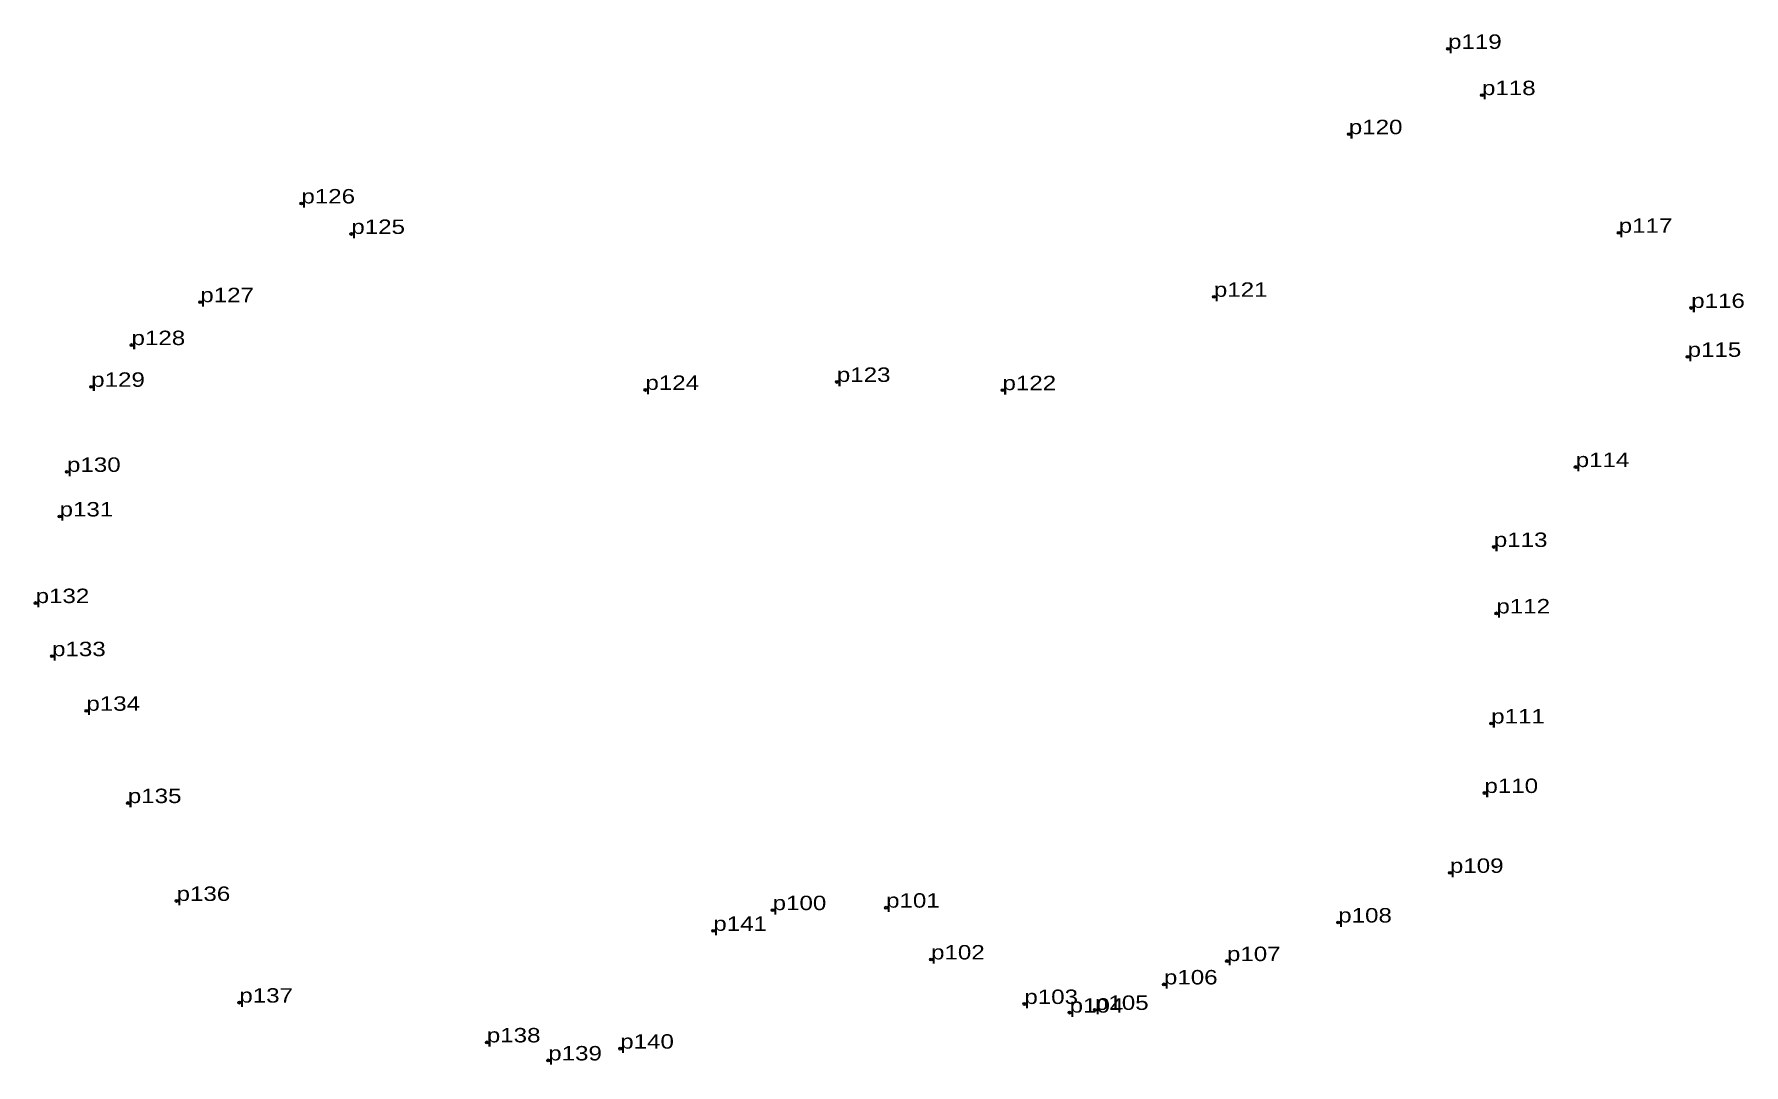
# Model space of a CAD drawing. Header units: metres. Extents: x 1 to 555159, y 1817839 to 1851843.
# Drawn here: x 552416.4 to 552629.7, y 1817838.5 to 1817967 of the extents above; entities that cross this region are included whole.
import ezdxf

# ---------------------------------------------------------------- set-up
doc = ezdxf.new("R2010")
doc.units = ezdxf.units.M
doc.header["$LTSCALE"] = 0.72
doc.header["$PDMODE"] = 32
doc.header["$PDSIZE"] = 0.36
doc.layers.add('12', color=7, linetype='Continuous')
doc.layers.add('7', color=7, linetype='Continuous')

msp = doc.modelspace()

# ---------------------------------------------------------------- texts
at = {"layer": '12', "width": 1.25}
for s, p in [('p119', (552592.78, 1817965.22)), ('p119', (552592.78, 1817965.22)), ('p118', (552597.01, 1817959.45)), ('p118', (552597.01, 1817959.45)), ('p120', (552580.4, 1817954.58)), ('p120', (552580.4, 1817954.58)), ('p126', (552449.75, 1817945.94)), ('p126', (552449.75, 1817945.94)), ('p125', (552455.98, 1817942.14)), ('p125', (552455.98, 1817942.14)), ('p117', (552614.07, 1817942.28)), ('p117', (552614.07, 1817942.28)), ('p121', (552563.57, 1817934.3)), ('p121', (552563.57, 1817934.3)), ('p127', (552437.14, 1817933.63)), ('p127', (552437.14, 1817933.63)), ('p116', (552623.11, 1817932.91)), ('p116', (552623.11, 1817932.91)), ('p128', (552428.56, 1817928.28)), ('p128', (552428.56, 1817928.28)), ('p115', (552622.66, 1817926.81)), ('p115', (552622.66, 1817926.81)), ('p123', (552516.54, 1817923.69)), ('p123', (552516.54, 1817923.69)), ('p129', (552423.53, 1817923.08)), ('p129', (552423.53, 1817923.08)), ('p124', (552492.66, 1817922.69)), ('p124', (552492.66, 1817922.69)), ('p122', (552537.2, 1817922.66)), ('p122', (552537.2, 1817922.66)), ('p114', (552608.7, 1817913.07)), ('p114', (552608.7, 1817913.07)), ('p130', (552420.51, 1817912.47)), ('p130', (552420.51, 1817912.47)), ('p131', (552419.59, 1817906.91)), ('p131', (552419.59, 1817906.91)), ('p113', (552598.49, 1817903.11)), ('p113', (552598.49, 1817903.11)), ('p132', (552416.6, 1817896.11)), ('p132', (552416.6, 1817896.11)), ('p112', (552598.81, 1817894.82)), ('p112', (552598.81, 1817894.82)), ('p133', (552418.65, 1817889.49)), ('p133', (552418.65, 1817889.49)), ('p134', (552422.93, 1817882.68)), ('p134', (552422.93, 1817882.68)), ('p111', (552598.16, 1817881.1)), ('p111', (552598.16, 1817881.1)), ('p110', (552597.32, 1817872.43)), ('p110', (552597.32, 1817872.43)), ('p135', (552428.1, 1817871.17)), ('p135', (552428.1, 1817871.17)), ('p109', (552593.01, 1817862.47)), ('p109', (552593.01, 1817862.47)), ('p136', (552434.18, 1817858.97)), ('p136', (552434.18, 1817858.97)), ('p100', (552508.53, 1817857.82)), ('p100', (552508.53, 1817857.82)), ('p101', (552522.68, 1817858.13)), ('p101', (552522.68, 1817858.13)), ('p108', (552579.08, 1817856.28)), ('p108', (552579.08, 1817856.28)), ('p141', (552501.13, 1817855.24)), ('p141', (552501.13, 1817855.24)), ('p102', (552528.29, 1817851.67)), ('p102', (552528.29, 1817851.67)), ('p107', (552565.2, 1817851.47)), ('p107', (552565.2, 1817851.47)), ('p106', (552557.34, 1817848.56)), ('p106', (552557.34, 1817848.56)), ('p137', (552442.01, 1817846.29)), ('p137', (552442.01, 1817846.29)), ('p103', (552539.93, 1817846.12)), ('p103', (552539.93, 1817846.12)), ('p104', (552545.58, 1817845.04)), ('p104', (552545.58, 1817845.04)), ('p105', (552548.74, 1817845.38)), ('p105', (552548.74, 1817845.38)), ('p138', (552472.88, 1817841.33)), ('p138', (552472.88, 1817841.33)), ('p140', (552489.52, 1817840.55)), ('p140', (552489.52, 1817840.55)), ('p139', (552480.54, 1817839.08)), ('p139', (552480.54, 1817839.08))]:
    msp.add_text(s, height=1.8, dxfattribs=at).set_placement(p)

# ---------------------------------------------------------------- linework, layer by layer
at = {"layer": '7'}
for p in [(552592.78, 1817965.22), (552597.01, 1817959.45), (552580.4, 1817954.58), (552449.75, 1817945.94), (552614.07, 1817942.28), (552455.98, 1817942.14), (552563.57, 1817934.3), (552437.14, 1817933.63), (552623.11, 1817932.91), (552428.56, 1817928.28), (552622.66, 1817926.81), (552423.53, 1817923.08), (552516.54, 1817923.69), (552492.66, 1817922.69), (552537.2, 1817922.66), (552420.51, 1817912.47), (552608.7, 1817913.07), (552419.59, 1817906.91), (552598.49, 1817903.11), (552416.6, 1817896.11), (552598.81, 1817894.82), (552418.65, 1817889.49), (552422.93, 1817882.68), (552598.16, 1817881.1), (552597.32, 1817872.43), (552428.1, 1817871.17), (552593.01, 1817862.47), (552434.18, 1817858.97), (552508.53, 1817857.82), (552522.68, 1817858.13), (552501.13, 1817855.24), (552579.08, 1817856.28), (552528.29, 1817851.67), (552565.2, 1817851.47), (552557.34, 1817848.56), (552442.01, 1817846.29), (552539.93, 1817846.12), (552545.58, 1817845.04), (552548.74, 1817845.38), (552472.88, 1817841.33), (552489.52, 1817840.55), (552480.54, 1817839.08)]:
    msp.add_point(p, dxfattribs=at)

msp.set_redraw_order([(e.dxf.handle, doc.entitydb.next_handle()) for e in msp.query("TEXT MTEXT ATTDEF DIMENSION ARC_DIMENSION")])  # texts and dimensions are drawn at this point

doc.saveas('drawing.dxf')
